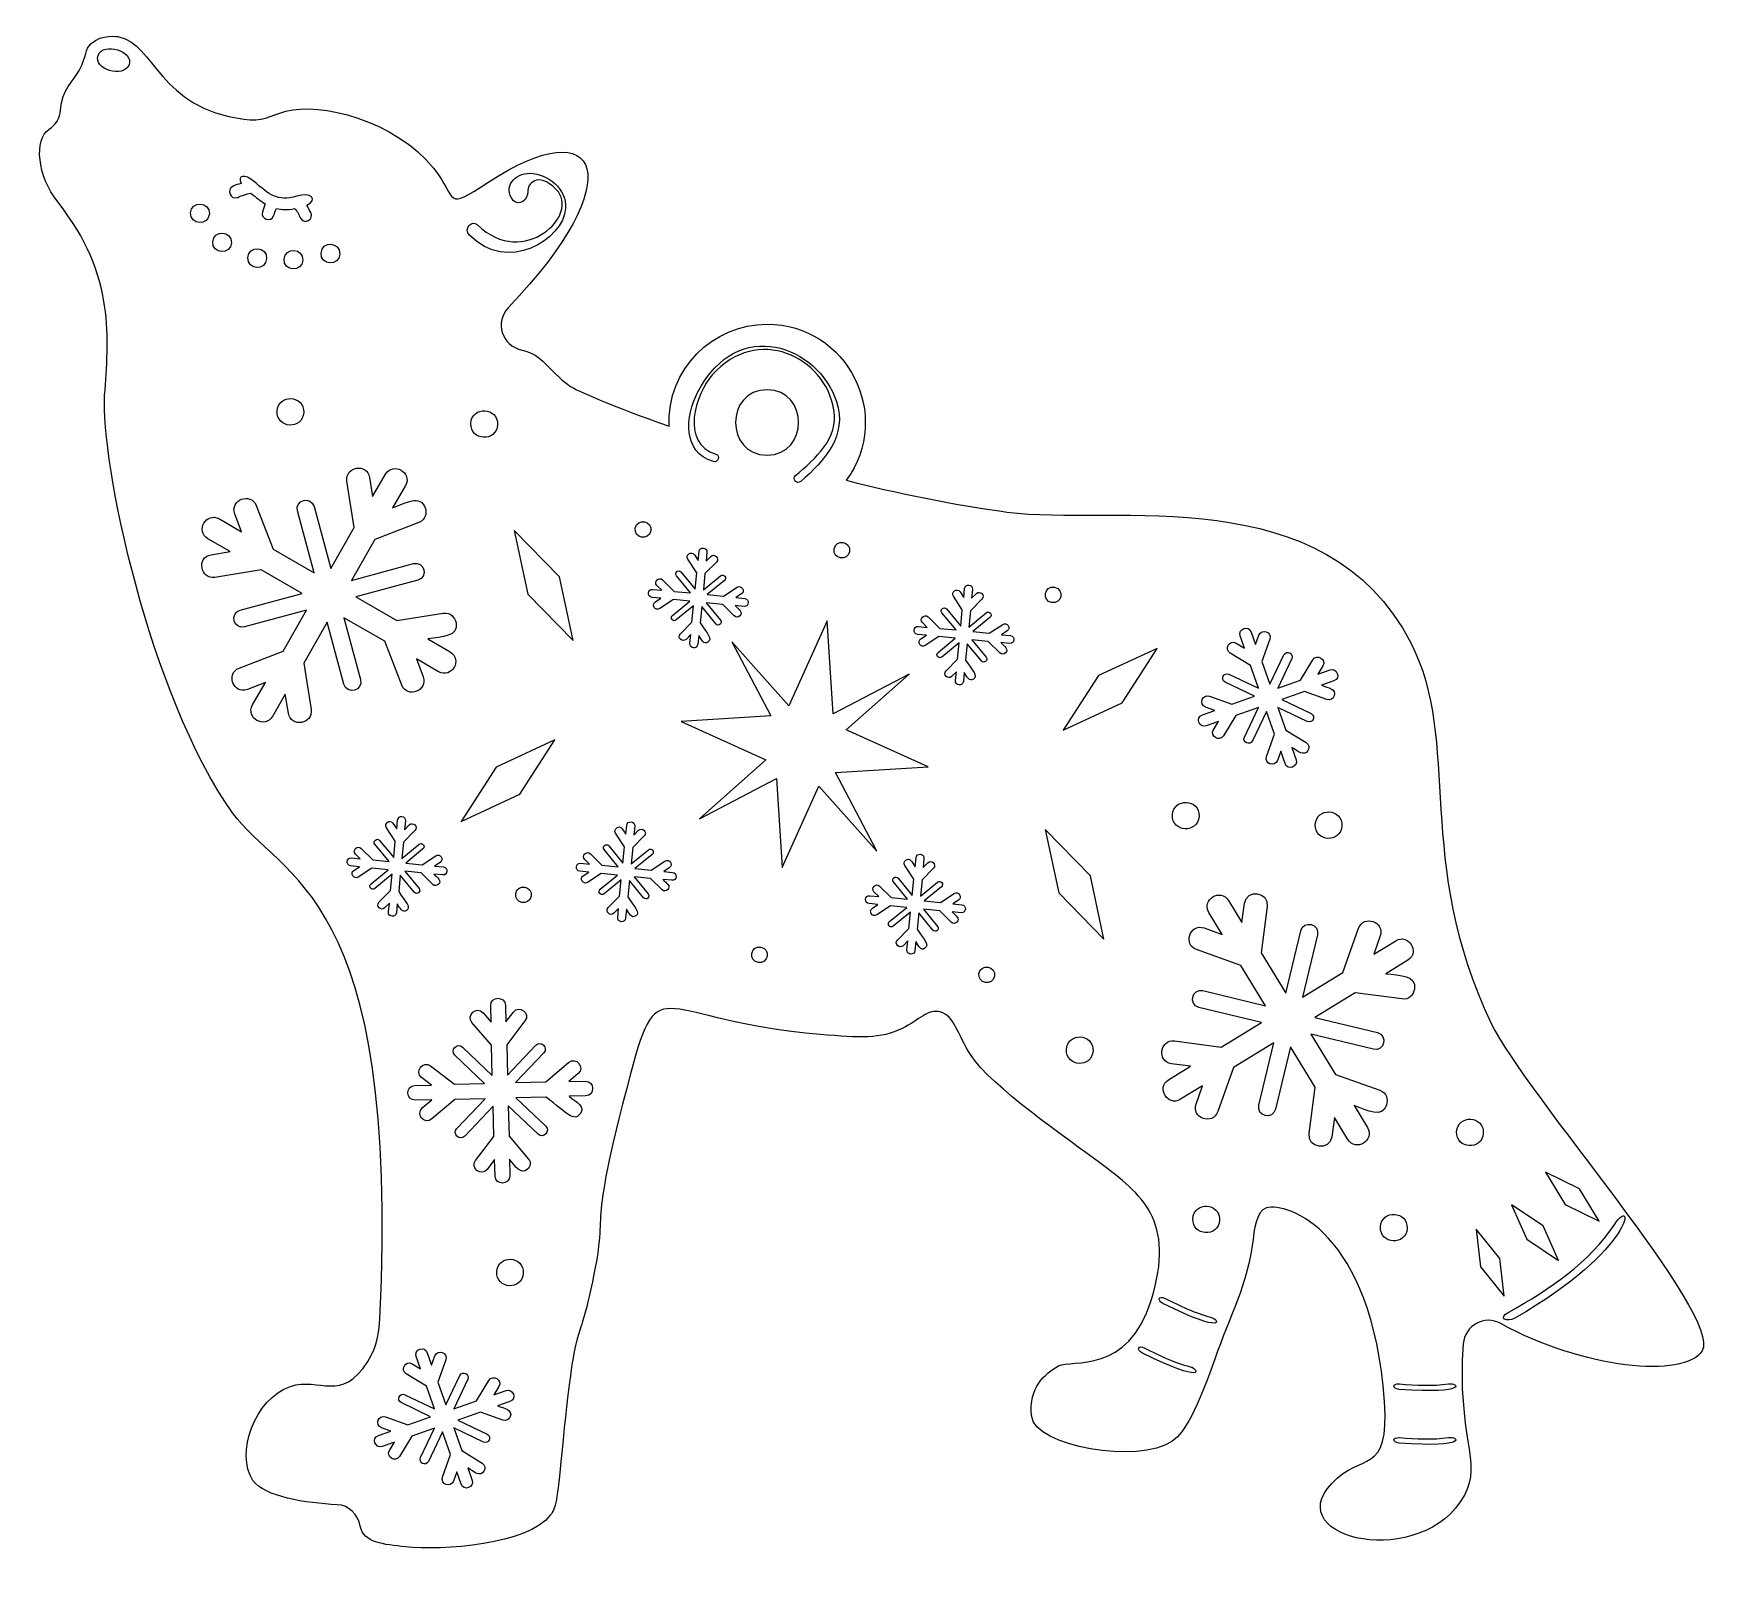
# Model space of a CAD drawing. Header units: inches. Extents: x 0.02 to 3.01, y 0.12 to 2.84.
import ezdxf

# ---------------------------------------------------------------- set-up
doc = ezdxf.new("R2010")
doc.units = ezdxf.units.IN
doc.header["$MEASUREMENT"] = 0
doc.layers.add('_U+0421_U+043B_U+043E_U+0439 1', color=7, linetype='Continuous')

msp = doc.modelspace()

# ---------------------------------------------------------------- linework, layer by layer
at = {"layer": '_U+0421_U+043B_U+043E_U+0439 1', "color": 7, "lineweight": 9, "true_color": 0xffffff}
for points in [[(0.8673, 1.9627), (0.8912, 1.8506), (0.9713, 1.7686), (0.9474, 1.8807), (0.8673, 1.9627)], [(1.4356, 1.5344), (1.5997, 1.5448), (1.455, 1.6103), (1.566, 1.7088), (1.4317, 1.6383), (1.4213, 1.8032), (1.3531, 1.6527), (1.2524, 1.7662), (1.3214, 1.6348), (1.1628, 1.6248), (1.3127, 1.5569), (1.195, 1.4526), (1.3314, 1.5241), (1.3413, 1.3663), (1.4065, 1.5104), (1.5087, 1.3952), (1.4356, 1.5344)], [(1.9011, 1.7061), (1.839, 1.6098), (1.943, 1.6581), (2.0051, 1.7544), (1.9011, 1.7061)], [(0.9392, 1.5927), (0.8352, 1.5444), (0.7731, 1.4481), (0.877, 1.4964), (0.9392, 1.5927)], [(1.8068, 1.4339), (1.8308, 1.3219), (1.9109, 1.2399), (1.8869, 1.352), (1.8068, 1.4339)], [(2.7873, 0.7405), (2.7524, 0.7977), (2.6923, 0.8275), (2.7272, 0.7703), (2.7873, 0.7405)], [(2.7153, 0.6712), (2.6881, 0.7325), (2.6324, 0.7698), (2.6596, 0.7085), (2.7153, 0.6712)], [(2.6116, 0.6743), (2.5695, 0.7265), (2.5772, 0.6599), (2.6194, 0.6077), (2.6116, 0.6743)]]:
    msp.add_lwpolyline(points, dxfattribs=at)
at = {"layer": '_U+0421_U+043B_U+043E_U+0439 1', "color": 12, "lineweight": 9, "true_color": 0xe30613}
for points, knots in [([(2.5964, 1.0907), (2.4581, 1.3784), (2.5445, 1.5885), (2.4539, 1.7642), (2.3028, 2.0575), (1.9281, 1.9705), (1.7399, 1.9957), (1.6433, 2.0086), (1.5463, 2.0288), (1.455, 2.0519), (1.5385, 2.1661), (1.4571, 2.3281), (1.3147, 2.3281), (1.2183, 2.3281), (1.1373, 2.2487), (1.1412, 2.1474), (1.0411, 2.183), (0.9751, 2.2119), (0.9668, 2.2179), (0.9235, 2.2492), (0.9189, 2.274), (0.8813, 2.2821), (0.8443, 2.29), (0.8328, 2.3325), (0.8566, 2.3573), (1.0747, 2.5849), (1.0219, 2.7109), (0.8207, 2.579), (0.7423, 2.5277), (0.768, 2.5494), (0.7245, 2.604), (0.6563, 2.6895), (0.5226, 2.7217), (0.4632, 2.7049), (0.433, 2.6964), (0.4223, 2.6865), (0.3885, 2.6908), (0.2397, 2.7097), (0.2294, 2.825), (0.1674, 2.8368), (0.1658, 2.8371), (0.1371, 2.8421), (0.1187, 2.8249), (0.1066, 2.8136), (0.1117, 2.8047), (0.0973, 2.7774), (0.0872, 2.7583), (0.0665, 2.744), (0.0645, 2.7068), (0.0638, 2.6928), (0.0557, 2.681), (0.044, 2.6732), (0.017, 2.6552), (0.0232, 2.5899), (0.0593, 2.5446), (0.1637, 2.4132), (0.1487, 2.3), (0.1424, 2.2025), (0.135, 2.0868), (0.221, 1.6707), (0.3686, 1.4636), (0.4526, 1.3458), (0.6673, 1.3268), (0.6294, 0.5669), (0.6286, 0.5512), (0.6268, 0.5214), (0.608, 0.492), (0.5608, 0.4181), (0.5236, 0.4657), (0.4714, 0.4481), (0.4076, 0.4266), (0.3731, 0.3285), (0.4049, 0.2818), (0.4247, 0.2528), (0.4991, 0.2414), (0.5539, 0.2388), (0.575, 0.2378), (0.5907, 0.2214), (0.5947, 0.2007), (0.6002, 0.1718), (0.6365, 0.1682), (0.6746, 0.1642), (0.7402, 0.1573), (0.8917, 0.1678), (0.9311, 0.22), (0.9418, 0.2341), (0.9425, 0.2437), (0.9513, 0.3305), (0.9776, 0.5878), (0.9756, 0.4973), (1.0024, 0.618), (1.0397, 0.7862), (0.99, 0.6893), (1.0731, 1.0016), (1.1237, 1.1922), (1.121, 1.0948), (1.4089, 1.0711), (1.4798, 1.0653), (1.5152, 1.0624), (1.5541, 1.0818), (1.5842, 1.0968), (1.5994, 1.1168), (1.6212, 1.1109), (1.6463, 1.1041), (1.6505, 1.0735), (1.6759, 1.0337), (1.7103, 0.9797), (1.849, 0.8849), (1.9039, 0.8436), (1.9781, 0.7879), (2.0382, 0.7429), (1.9946, 0.6005), (1.9541, 0.4682), (1.8536, 0.4968), (1.8304, 0.4843), (1.8067, 0.4714), (1.7776, 0.4457), (1.7825, 0.3965), (1.7881, 0.3404), (1.9728, 0.3109), (2.031, 0.3507), (2.0483, 0.3624), (2.0686, 0.3876), (2.1069, 0.4964), (2.1334, 0.5714), (2.1654, 0.6292), (2.1748, 0.7082), (2.1762, 0.7208), (2.1798, 0.7583), (2.1985, 0.764), (2.2351, 0.7752), (2.3856, 0.7233), (2.4074, 0.4216), (2.417, 0.289), (2.3652, 0.3317), (2.314, 0.2766), (2.2213, 0.1768), (2.4758, 0.1211), (2.5489, 0.2557), (2.5805, 0.3139), (2.5346, 0.3627), (2.5468, 0.5233), (2.5493, 0.5561), (2.5847, 0.5755), (2.6134, 0.5594), (2.7571, 0.4794), (2.9392, 0.4614), (2.9694, 0.511), (3.0069, 0.5727), (2.6573, 0.9641), (2.5964, 1.0907)], [0, 0, 0, 0, 1, 1, 1, 2, 2, 2, 3, 3, 3, 4, 4, 4, 5, 5, 5, 6, 6, 6, 7, 7, 7, 8, 8, 8, 9, 9, 9, 10, 10, 10, 11, 11, 11, 12, 12, 12, 13, 13, 13, 14, 14, 14, 15, 15, 15, 16, 16, 16, 17, 17, 17, 18, 18, 18, 19, 19, 19, 20, 20, 20, 21, 21, 21, 22, 22, 22, 23, 23, 23, 24, 24, 24, 25, 25, 25, 26, 26, 26, 27, 27, 27, 28, 28, 28, 29, 29, 29, 30, 30, 30, 31, 31, 31, 32, 32, 32, 33, 33, 33, 34, 34, 34, 35, 35, 35, 36, 36, 36, 37, 37, 37, 38, 38, 38, 39, 39, 39, 40, 40, 40, 41, 41, 41, 42, 42, 42, 43, 43, 43, 44, 44, 44, 45, 45, 45, 46, 46, 46, 47, 47, 47, 48, 48, 48, 49, 49, 49, 50, 50, 50, 50]), ([(1.3147, 2.0965), (1.2403, 2.0965), (1.2404, 2.212), (1.3147, 2.212), (1.3892, 2.212), (1.389, 2.0965), (1.3147, 2.0965)], [0, 0, 0, 0, 1, 1, 1, 2, 2, 2, 2])]:
    msp.add_open_spline(points, degree=3, knots=knots, dxfattribs=at)
at = {"layer": '_U+0421_U+043B_U+043E_U+0439 1', "color": 7, "lineweight": 9, "true_color": 0xffffff}
for points, knots in [([(0.1307, 2.8039), (0.1216, 2.7796), (0.1763, 2.7627), (0.1855, 2.7871), (0.1946, 2.8115), (0.1399, 2.8283), (0.1307, 2.8039)], [0, 0, 0, 0, 1, 1, 1, 2, 2, 2, 2]), ([(0.3697, 2.5723), (0.3758, 2.5749), (0.3779, 2.5754), (0.3842, 2.5774), (0.3768, 2.5916), (0.3897, 2.5952), (0.4073, 2.5802), (0.4316, 2.5594), (0.4477, 2.5438), (0.4825, 2.5548), (0.5072, 2.5626), (0.5204, 2.5482), (0.5001, 2.5389), (0.5029, 2.5347), (0.5044, 2.5302), (0.507, 2.5258), (0.5139, 2.5141), (0.4962, 2.5035), (0.4893, 2.5153), (0.4855, 2.5217), (0.4844, 2.5284), (0.4782, 2.5326), (0.4657, 2.5302), (0.4556, 2.5305), (0.4463, 2.5328), (0.4443, 2.5271), (0.4434, 2.5257), (0.4414, 2.52), (0.4369, 2.507), (0.4176, 2.5142), (0.422, 2.5271), (0.422, 2.5271), (0.4267, 2.5412), (0.4267, 2.5412), (0.4187, 2.546), (0.4106, 2.5524), (0.4013, 2.5602), (0.3918, 2.5579), (0.3869, 2.5565), (0.3779, 2.5526), (0.3653, 2.5472), (0.3571, 2.5669), (0.3697, 2.5723)], [0, 0, 0, 0, 1, 1, 1, 2, 2, 2, 3, 3, 3, 4, 4, 4, 5, 5, 5, 6, 6, 6, 7, 7, 7, 8, 8, 8, 9, 9, 9, 10, 10, 10, 11, 11, 11, 12, 12, 12, 13, 13, 13, 14, 14, 14, 14]), ([(0.9582, 2.5334), (0.9607, 2.5668), (0.9267, 2.5945), (0.8951, 2.5953), (0.8691, 2.5959), (0.8455, 2.5706), (0.8656, 2.5473), (0.8753, 2.5361), (0.8927, 2.5483), (0.8912, 2.5632), (0.8901, 2.5749), (0.9084, 2.6003), (0.9416, 2.5668), (0.9857, 2.5224), (0.8841, 2.4248), (0.8023, 2.5038), (0.7916, 2.5142), (0.7774, 2.4962), (0.7878, 2.4857), (0.8554, 2.4173), (0.954, 2.4769), (0.9582, 2.5334)], [0, 0, 0, 0, 1, 1, 1, 2, 2, 2, 3, 3, 3, 4, 4, 4, 5, 5, 5, 6, 6, 6, 7, 7, 7, 7]), ([(0.3277, 2.5235), (0.3288, 2.5454), (0.2956, 2.5471), (0.2945, 2.5252), (0.2933, 2.5032), (0.3265, 2.5015), (0.3277, 2.5235)], [0, 0, 0, 0, 1, 1, 1, 2, 2, 2, 2]), ([(0.3668, 2.4722), (0.3679, 2.4941), (0.3347, 2.4958), (0.3336, 2.4739), (0.3325, 2.4519), (0.3657, 2.4502), (0.3668, 2.4722)], [0, 0, 0, 0, 1, 1, 1, 2, 2, 2, 2]), ([(0.3959, 2.4459), (0.3948, 2.424), (0.4279, 2.4222), (0.4291, 2.4442), (0.4302, 2.4661), (0.397, 2.4678), (0.3959, 2.4459)], [0, 0, 0, 0, 1, 1, 1, 2, 2, 2, 2]), ([(0.4931, 2.4415), (0.4943, 2.4634), (0.4611, 2.4651), (0.4599, 2.4432), (0.4588, 2.4213), (0.492, 2.4195), (0.4931, 2.4415)], [0, 0, 0, 0, 1, 1, 1, 2, 2, 2, 2]), ([(0.5585, 2.4523), (0.5597, 2.4742), (0.5265, 2.476), (0.5253, 2.454), (0.5242, 2.4321), (0.5574, 2.4303), (0.5585, 2.4523)], [0, 0, 0, 0, 1, 1, 1, 2, 2, 2, 2]), ([(1.2198, 2.085), (1.2284, 2.0825), (1.2327, 2.0957), (1.2241, 2.0982), (1.1603, 2.1167), (1.1884, 2.2054), (1.2178, 2.2384), (1.2974, 2.3281), (1.4173, 2.2708), (1.4331, 2.1766), (1.4417, 2.1253), (1.3998, 2.0902), (1.365, 2.0601), (1.3583, 2.0542), (1.3677, 2.044), (1.3744, 2.0498), (1.4171, 2.0869), (1.4573, 2.131), (1.4375, 2.1913), (1.4057, 2.2882), (1.2633, 2.3457), (1.1918, 2.207), (1.1703, 2.1653), (1.1642, 2.1012), (1.2198, 2.085)], [0, 0, 0, 0, 1, 1, 1, 2, 2, 2, 3, 3, 3, 4, 4, 4, 5, 5, 5, 6, 6, 6, 7, 7, 7, 8, 8, 8, 8]), ([(0.4476, 2.1743), (0.446, 2.1431), (0.4931, 2.1407), (0.4947, 2.1718), (0.4963, 2.203), (0.4492, 2.2054), (0.4476, 2.1743)], [0, 0, 0, 0, 1, 1, 1, 2, 2, 2, 2]), ([(0.7905, 2.1526), (0.7889, 2.1215), (0.836, 2.119), (0.8376, 2.1502), (0.8392, 2.1813), (0.7921, 2.1838), (0.7905, 2.1526)], [0, 0, 0, 0, 1, 1, 1, 2, 2, 2, 2]), ([(0.5953, 1.699), (0.5953, 1.699), (0.5658, 1.8087), (0.5658, 1.8087), (0.5658, 1.8087), (0.6383, 1.767), (0.6383, 1.767), (0.6383, 1.767), (0.6682, 1.6895), (0.6682, 1.6895), (0.6779, 1.6648), (0.7152, 1.6797), (0.7062, 1.704), (0.7062, 1.704), (0.694, 1.7359), (0.694, 1.7359), (0.694, 1.7359), (0.7335, 1.7131), (0.7335, 1.7131), (0.7564, 1.6999), (0.7767, 1.7351), (0.7537, 1.7483), (0.7537, 1.7483), (0.7142, 1.771), (0.7142, 1.771), (0.7394, 1.7751), (0.7693, 1.7748), (0.7642, 1.7996), (0.7621, 1.8094), (0.7542, 1.8188), (0.7414, 1.8166), (0.7414, 1.8166), (0.6594, 1.8036), (0.6594, 1.8036), (0.6594, 1.8036), (0.5869, 1.8453), (0.5869, 1.8453), (0.5869, 1.8453), (0.6966, 1.8748), (0.6966, 1.8748), (0.716, 1.8801), (0.708, 1.9095), (0.6887, 1.9043), (0.6887, 1.9043), (0.579, 1.8747), (0.579, 1.8747), (0.579, 1.8747), (0.6208, 1.9472), (0.6208, 1.9472), (0.6208, 1.9472), (0.6982, 1.9772), (0.6982, 1.9772), (0.7103, 1.9816), (0.7133, 1.9933), (0.7094, 2.0032), (0.7014, 2.0272), (0.6757, 2.012), (0.6518, 2.0029), (0.6518, 2.0029), (0.6746, 2.0424), (0.6746, 2.0424), (0.6881, 2.0659), (0.6523, 2.085), (0.6394, 2.0626), (0.6394, 2.0626), (0.6167, 2.0231), (0.6167, 2.0231), (0.6167, 2.0231), (0.6113, 2.0568), (0.6113, 2.0568), (0.6072, 2.0831), (0.5672, 2.0765), (0.5712, 2.0503), (0.5712, 2.0503), (0.5841, 1.9683), (0.5841, 1.9683), (0.5841, 1.9683), (0.5424, 1.8958), (0.5424, 1.8958), (0.5424, 1.8958), (0.5129, 2.0055), (0.5129, 2.0055), (0.5077, 2.0249), (0.4783, 2.017), (0.4835, 1.9976), (0.4835, 1.9976), (0.513, 1.8879), (0.513, 1.8879), (0.513, 1.8879), (0.4405, 1.9297), (0.4405, 1.9297), (0.4405, 1.9297), (0.4106, 2.0071), (0.4106, 2.0071), (0.4009, 2.0318), (0.3637, 2.0169), (0.3726, 1.9927), (0.3726, 1.9927), (0.3848, 1.9608), (0.3848, 1.9608), (0.3848, 1.9608), (0.3454, 1.9835), (0.3454, 1.9835), (0.3224, 1.9967), (0.3021, 1.9616), (0.3251, 1.9483), (0.3251, 1.9483), (0.3646, 1.9256), (0.3646, 1.9256), (0.3646, 1.9256), (0.3309, 1.9202), (0.3309, 1.9202), (0.3038, 1.9155), (0.3127, 1.8758), (0.3374, 1.8801), (0.3374, 1.8801), (0.4194, 1.8931), (0.4194, 1.8931), (0.4194, 1.8931), (0.4919, 1.8513), (0.4919, 1.8513), (0.4919, 1.8513), (0.3822, 1.8218), (0.3822, 1.8218), (0.3629, 1.8166), (0.3708, 1.7872), (0.3901, 1.7924), (0.3901, 1.7924), (0.4998, 1.8219), (0.4998, 1.8219), (0.4998, 1.8219), (0.4581, 1.7494), (0.4581, 1.7494), (0.4581, 1.7494), (0.3806, 1.7195), (0.3806, 1.7195), (0.356, 1.7104), (0.3703, 1.6724), (0.3951, 1.6815), (0.3951, 1.6815), (0.427, 1.6938), (0.427, 1.6938), (0.427, 1.6938), (0.4042, 1.6543), (0.4042, 1.6543), (0.391, 1.6313), (0.4262, 1.6111), (0.4394, 1.634), (0.4394, 1.634), (0.4621, 1.6735), (0.4621, 1.6735), (0.4621, 1.6735), (0.4676, 1.6398), (0.4676, 1.6398), (0.4716, 1.6136), (0.5117, 1.6201), (0.5077, 1.6463), (0.5077, 1.6463), (0.4947, 1.7284), (0.4947, 1.7284), (0.4947, 1.7284), (0.5364, 1.8008), (0.5364, 1.8008), (0.5364, 1.8008), (0.5659, 1.6911), (0.5659, 1.6911), (0.5711, 1.6718), (0.6006, 1.6797), (0.5953, 1.699)], [0, 0, 0, 0, 1, 1, 1, 2, 2, 2, 3, 3, 3, 4, 4, 4, 5, 5, 5, 6, 6, 6, 7, 7, 7, 8, 8, 8, 9, 9, 9, 10, 10, 10, 11, 11, 11, 12, 12, 12, 13, 13, 13, 14, 14, 14, 15, 15, 15, 16, 16, 16, 17, 17, 17, 18, 18, 18, 19, 19, 19, 20, 20, 20, 21, 21, 21, 22, 22, 22, 23, 23, 23, 24, 24, 24, 25, 25, 25, 26, 26, 26, 27, 27, 27, 28, 28, 28, 29, 29, 29, 30, 30, 30, 31, 31, 31, 32, 32, 32, 33, 33, 33, 34, 34, 34, 35, 35, 35, 36, 36, 36, 37, 37, 37, 38, 38, 38, 39, 39, 39, 40, 40, 40, 41, 41, 41, 42, 42, 42, 43, 43, 43, 44, 44, 44, 45, 45, 45, 46, 46, 46, 47, 47, 47, 48, 48, 48, 49, 49, 49, 50, 50, 50, 51, 51, 51, 52, 52, 52, 53, 53, 53, 54, 54, 54, 55, 55, 55, 56, 56, 56, 56]), ([(1.1088, 1.9623), (1.1122, 1.9803), (1.0848, 1.9854), (1.0815, 1.9673), (1.0782, 1.9492), (1.1055, 1.9442), (1.1088, 1.9623)], [0, 0, 0, 0, 1, 1, 1, 2, 2, 2, 2]), ([(1.4334, 1.9305), (1.4301, 1.9124), (1.4574, 1.9074), (1.4607, 1.9255), (1.464, 1.9435), (1.4367, 1.9486), (1.4334, 1.9305)], [0, 0, 0, 0, 1, 1, 1, 2, 2, 2, 2]), ([(1.1714, 1.7703), (1.1714, 1.7703), (1.1797, 1.7787), (1.1797, 1.7787), (1.1797, 1.7787), (1.1782, 1.763), (1.1782, 1.763), (1.1773, 1.7538), (1.1913, 1.7524), (1.1922, 1.7616), (1.1922, 1.7616), (1.1937, 1.7773), (1.1937, 1.7773), (1.1986, 1.7699), (1.2028, 1.7604), (1.2099, 1.7656), (1.2184, 1.7717), (1.2091, 1.7797), (1.1962, 1.7993), (1.1962, 1.7993), (1.1991, 1.8282), (1.1991, 1.8282), (1.1991, 1.8282), (1.2241, 1.7977), (1.2241, 1.7977), (1.2285, 1.7923), (1.2367, 1.799), (1.2323, 1.8044), (1.2323, 1.8044), (1.2072, 1.8349), (1.2072, 1.8349), (1.2072, 1.8349), (1.2362, 1.8321), (1.2362, 1.8321), (1.2362, 1.8321), (1.2567, 1.8118), (1.2567, 1.8118), (1.2598, 1.8086), (1.264, 1.8094), (1.2665, 1.812), (1.273, 1.818), (1.2645, 1.8239), (1.2582, 1.8302), (1.2582, 1.8302), (1.274, 1.8286), (1.274, 1.8286), (1.2833, 1.8277), (1.2843, 1.8418), (1.2753, 1.8426), (1.2753, 1.8426), (1.2596, 1.8442), (1.2596, 1.8442), (1.2596, 1.8442), (1.2695, 1.8507), (1.2695, 1.8507), (1.2772, 1.8558), (1.2694, 1.8675), (1.2617, 1.8625), (1.2617, 1.8625), (1.2376, 1.8467), (1.2376, 1.8467), (1.2376, 1.8467), (1.2087, 1.8495), (1.2087, 1.8495), (1.2087, 1.8495), (1.2392, 1.8745), (1.2392, 1.8745), (1.2446, 1.879), (1.2379, 1.8871), (1.2325, 1.8827), (1.2325, 1.8827), (1.202, 1.8577), (1.202, 1.8577), (1.202, 1.8577), (1.2048, 1.8866), (1.2048, 1.8866), (1.2048, 1.8866), (1.2251, 1.9072), (1.2251, 1.9072), (1.2315, 1.9137), (1.2215, 1.9234), (1.2151, 1.9171), (1.2151, 1.9171), (1.2067, 1.9087), (1.2067, 1.9087), (1.2067, 1.9087), (1.2083, 1.9244), (1.2083, 1.9244), (1.2092, 1.9336), (1.1952, 1.935), (1.1943, 1.9258), (1.1943, 1.9258), (1.1927, 1.9101), (1.1927, 1.9101), (1.1927, 1.9101), (1.1862, 1.92), (1.1862, 1.92), (1.1808, 1.9278), (1.1695, 1.9194), (1.1744, 1.9122), (1.1744, 1.9122), (1.1902, 1.888), (1.1902, 1.888), (1.1902, 1.888), (1.1874, 1.8591), (1.1874, 1.8591), (1.1874, 1.8591), (1.1624, 1.8896), (1.1624, 1.8896), (1.1579, 1.895), (1.1498, 1.8883), (1.1542, 1.8829), (1.1542, 1.8829), (1.1792, 1.8524), (1.1792, 1.8524), (1.1792, 1.8524), (1.1503, 1.8553), (1.1503, 1.8553), (1.1503, 1.8553), (1.1297, 1.8755), (1.1297, 1.8755), (1.1234, 1.882), (1.1134, 1.8721), (1.1198, 1.8655), (1.1198, 1.8655), (1.1282, 1.8572), (1.1282, 1.8572), (1.1282, 1.8572), (1.1125, 1.8588), (1.1125, 1.8588), (1.1033, 1.8597), (1.102, 1.8456), (1.1111, 1.8447), (1.1111, 1.8447), (1.1268, 1.8432), (1.1268, 1.8432), (1.1268, 1.8432), (1.117, 1.8366), (1.117, 1.8366), (1.1092, 1.8316), (1.117, 1.8199), (1.1248, 1.8249), (1.1248, 1.8249), (1.1489, 1.8407), (1.1489, 1.8407), (1.1489, 1.8407), (1.1778, 1.8378), (1.1778, 1.8378), (1.1778, 1.8378), (1.1473, 1.8128), (1.1473, 1.8128), (1.1419, 1.8084), (1.1486, 1.8002), (1.154, 1.8046), (1.154, 1.8046), (1.1845, 1.8297), (1.1845, 1.8297), (1.1845, 1.8297), (1.1816, 1.8007), (1.1816, 1.8007), (1.1816, 1.8007), (1.1614, 1.7802), (1.1614, 1.7802), (1.1549, 1.7736), (1.165, 1.764), (1.1714, 1.7703)], [0, 0, 0, 0, 1, 1, 1, 2, 2, 2, 3, 3, 3, 4, 4, 4, 5, 5, 5, 6, 6, 6, 7, 7, 7, 8, 8, 8, 9, 9, 9, 10, 10, 10, 11, 11, 11, 12, 12, 12, 13, 13, 13, 14, 14, 14, 15, 15, 15, 16, 16, 16, 17, 17, 17, 18, 18, 18, 19, 19, 19, 20, 20, 20, 21, 21, 21, 22, 22, 22, 23, 23, 23, 24, 24, 24, 25, 25, 25, 26, 26, 26, 27, 27, 27, 28, 28, 28, 29, 29, 29, 30, 30, 30, 31, 31, 31, 32, 32, 32, 33, 33, 33, 34, 34, 34, 35, 35, 35, 36, 36, 36, 37, 37, 37, 38, 38, 38, 39, 39, 39, 40, 40, 40, 41, 41, 41, 42, 42, 42, 43, 43, 43, 44, 44, 44, 45, 45, 45, 46, 46, 46, 47, 47, 47, 48, 48, 48, 49, 49, 49, 50, 50, 50, 51, 51, 51, 52, 52, 52, 53, 53, 53, 54, 54, 54, 55, 55, 55, 55]), ([(1.7453, 1.7771), (1.7453, 1.7771), (1.7296, 1.7786), (1.7296, 1.7786), (1.7296, 1.7786), (1.7395, 1.7852), (1.7395, 1.7852), (1.7472, 1.7902), (1.7394, 1.8019), (1.7317, 1.7969), (1.7317, 1.7969), (1.7076, 1.7811), (1.7076, 1.7811), (1.7076, 1.7811), (1.6787, 1.784), (1.6787, 1.784), (1.6787, 1.784), (1.7092, 1.809), (1.7092, 1.809), (1.7146, 1.8134), (1.7078, 1.8216), (1.7025, 1.8172), (1.7025, 1.8172), (1.672, 1.7921), (1.672, 1.7921), (1.672, 1.7921), (1.6748, 1.821), (1.6748, 1.821), (1.6748, 1.821), (1.6951, 1.8416), (1.6951, 1.8416), (1.7015, 1.8482), (1.6915, 1.8578), (1.6851, 1.8515), (1.6851, 1.8515), (1.6767, 1.8431), (1.6767, 1.8431), (1.6767, 1.8431), (1.6783, 1.8588), (1.6783, 1.8588), (1.6792, 1.868), (1.6652, 1.8694), (1.6642, 1.8602), (1.6642, 1.8602), (1.6627, 1.8445), (1.6627, 1.8445), (1.6627, 1.8445), (1.6562, 1.8544), (1.6562, 1.8544), (1.6508, 1.8623), (1.6395, 1.8538), (1.6444, 1.8466), (1.6444, 1.8466), (1.6602, 1.8225), (1.6602, 1.8225), (1.6602, 1.8225), (1.6574, 1.7936), (1.6574, 1.7936), (1.6574, 1.7936), (1.6323, 1.8241), (1.6323, 1.8241), (1.6279, 1.8295), (1.6198, 1.8227), (1.6242, 1.8174), (1.6242, 1.8174), (1.6492, 1.7869), (1.6492, 1.7869), (1.6492, 1.7869), (1.6203, 1.7897), (1.6203, 1.7897), (1.6203, 1.7897), (1.5997, 1.81), (1.5997, 1.81), (1.5933, 1.8164), (1.5833, 1.8065), (1.5898, 1.8), (1.5898, 1.8), (1.5982, 1.7916), (1.5982, 1.7916), (1.5982, 1.7916), (1.5825, 1.7932), (1.5825, 1.7932), (1.5733, 1.7941), (1.5719, 1.7801), (1.5811, 1.7791), (1.5811, 1.7791), (1.5968, 1.7776), (1.5968, 1.7776), (1.5968, 1.7776), (1.5869, 1.771), (1.5869, 1.771), (1.5792, 1.766), (1.587, 1.7543), (1.5947, 1.7593), (1.5947, 1.7593), (1.6188, 1.7751), (1.6188, 1.7751), (1.6188, 1.7751), (1.6478, 1.7722), (1.6478, 1.7722), (1.6478, 1.7722), (1.6173, 1.7472), (1.6173, 1.7472), (1.6119, 1.7428), (1.6186, 1.7347), (1.624, 1.7391), (1.624, 1.7391), (1.6545, 1.7641), (1.6545, 1.7641), (1.6545, 1.7641), (1.6516, 1.7352), (1.6516, 1.7352), (1.6516, 1.7352), (1.6314, 1.7146), (1.6314, 1.7146), (1.6249, 1.708), (1.635, 1.6984), (1.6414, 1.7047), (1.6414, 1.7047), (1.6497, 1.7131), (1.6497, 1.7131), (1.6497, 1.7131), (1.6482, 1.6974), (1.6482, 1.6974), (1.6472, 1.6882), (1.6613, 1.6868), (1.6622, 1.696), (1.6622, 1.696), (1.6637, 1.7117), (1.6637, 1.7117), (1.6686, 1.7043), (1.6728, 1.6948), (1.6799, 1.7), (1.6884, 1.7062), (1.6791, 1.7141), (1.6662, 1.7337), (1.6662, 1.7337), (1.6691, 1.7626), (1.6691, 1.7626), (1.6691, 1.7626), (1.6941, 1.7321), (1.6941, 1.7321), (1.6985, 1.7267), (1.7067, 1.7334), (1.7023, 1.7388), (1.7023, 1.7388), (1.6772, 1.7693), (1.6772, 1.7693), (1.6772, 1.7693), (1.7061, 1.7665), (1.7061, 1.7665), (1.7061, 1.7665), (1.7267, 1.7462), (1.7267, 1.7462), (1.7298, 1.743), (1.734, 1.7438), (1.7365, 1.7464), (1.743, 1.7524), (1.7345, 1.7583), (1.7282, 1.7646), (1.7282, 1.7646), (1.7439, 1.763), (1.7439, 1.763), (1.7533, 1.7621), (1.7543, 1.7762), (1.7453, 1.7771)], [0, 0, 0, 0, 1, 1, 1, 2, 2, 2, 3, 3, 3, 4, 4, 4, 5, 5, 5, 6, 6, 6, 7, 7, 7, 8, 8, 8, 9, 9, 9, 10, 10, 10, 11, 11, 11, 12, 12, 12, 13, 13, 13, 14, 14, 14, 15, 15, 15, 16, 16, 16, 17, 17, 17, 18, 18, 18, 19, 19, 19, 20, 20, 20, 21, 21, 21, 22, 22, 22, 23, 23, 23, 24, 24, 24, 25, 25, 25, 26, 26, 26, 27, 27, 27, 28, 28, 28, 29, 29, 29, 30, 30, 30, 31, 31, 31, 32, 32, 32, 33, 33, 33, 34, 34, 34, 35, 35, 35, 36, 36, 36, 37, 37, 37, 38, 38, 38, 39, 39, 39, 40, 40, 40, 41, 41, 41, 42, 42, 42, 43, 43, 43, 44, 44, 44, 45, 45, 45, 46, 46, 46, 47, 47, 47, 48, 48, 48, 49, 49, 49, 50, 50, 50, 51, 51, 51, 52, 52, 52, 53, 53, 53, 54, 54, 54, 55, 55, 55, 55]), ([(1.8184, 1.8353), (1.8365, 1.832), (1.8415, 1.8593), (1.8234, 1.8626), (1.8053, 1.8659), (1.8003, 1.8386), (1.8184, 1.8353)], [0, 0, 0, 0, 1, 1, 1, 2, 2, 2, 2]), ([(2.092, 1.6174), (2.092, 1.6174), (2.1138, 1.6251), (2.1138, 1.6251), (2.1138, 1.6251), (2.1047, 1.6103), (2.1047, 1.6103), (2.0976, 1.5989), (2.1152, 1.5881), (2.1223, 1.5996), (2.1223, 1.5996), (2.1445, 1.6354), (2.1445, 1.6354), (2.1445, 1.6354), (2.1846, 1.6495), (2.1846, 1.6495), (2.1846, 1.6495), (2.1596, 1.5975), (2.1596, 1.5975), (2.1552, 1.5883), (2.1692, 1.5816), (2.1736, 1.5908), (2.1736, 1.5908), (2.1986, 1.6428), (2.1986, 1.6428), (2.1986, 1.6428), (2.2126, 1.6027), (2.2126, 1.6027), (2.2126, 1.6027), (2.1985, 1.563), (2.1985, 1.563), (2.194, 1.5503), (2.2133, 1.5437), (2.2179, 1.556), (2.2179, 1.556), (2.2238, 1.5723), (2.2238, 1.5723), (2.2238, 1.5723), (2.2314, 1.5505), (2.2314, 1.5505), (2.2359, 1.5378), (2.2553, 1.5446), (2.2509, 1.5573), (2.2509, 1.5573), (2.2432, 1.5791), (2.2432, 1.5791), (2.2543, 1.5724), (2.2657, 1.5624), (2.2719, 1.5736), (2.2744, 1.578), (2.2744, 1.5843), (2.2688, 1.5877), (2.2688, 1.5877), (2.2329, 1.6098), (2.2329, 1.6098), (2.2329, 1.6098), (2.2188, 1.6499), (2.2188, 1.6499), (2.2188, 1.6499), (2.2708, 1.625), (2.2708, 1.625), (2.28, 1.6206), (2.2867, 1.6345), (2.2775, 1.6389), (2.2775, 1.6389), (2.2255, 1.6639), (2.2255, 1.6639), (2.2255, 1.6639), (2.2656, 1.678), (2.2656, 1.678), (2.2656, 1.678), (2.3053, 1.6638), (2.3053, 1.6638), (2.3115, 1.6615), (2.3165, 1.6651), (2.3183, 1.6702), (2.3232, 1.6821), (2.3082, 1.6847), (2.296, 1.6891), (2.296, 1.6891), (2.3179, 1.6968), (2.3179, 1.6968), (2.3309, 1.7013), (2.3234, 1.7206), (2.311, 1.7162), (2.311, 1.7162), (2.2892, 1.7086), (2.2892, 1.7086), (2.2892, 1.7086), (2.2983, 1.7233), (2.2983, 1.7233), (2.3054, 1.7348), (2.2878, 1.7455), (2.2807, 1.7341), (2.2807, 1.7341), (2.2585, 1.6982), (2.2585, 1.6982), (2.2585, 1.6982), (2.2184, 1.6841), (2.2184, 1.6841), (2.2184, 1.6841), (2.2434, 1.7362), (2.2434, 1.7362), (2.2478, 1.7453), (2.2338, 1.752), (2.2294, 1.7429), (2.2294, 1.7429), (2.2045, 1.6908), (2.2045, 1.6908), (2.2045, 1.6908), (2.1904, 1.7309), (2.1904, 1.7309), (2.1904, 1.7309), (2.2045, 1.7707), (2.2045, 1.7707), (2.209, 1.7834), (2.1897, 1.79), (2.1851, 1.7777), (2.1851, 1.7777), (2.1792, 1.7614), (2.1792, 1.7614), (2.1792, 1.7614), (2.1716, 1.7832), (2.1716, 1.7832), (2.1671, 1.7959), (2.1477, 1.7891), (2.1521, 1.7764), (2.1521, 1.7764), (2.1598, 1.7545), (2.1598, 1.7545), (2.1598, 1.7545), (2.145, 1.7636), (2.145, 1.7636), (2.133, 1.7708), (2.1233, 1.7525), (2.1343, 1.746), (2.1343, 1.746), (2.1701, 1.7238), (2.1701, 1.7238), (2.1701, 1.7238), (2.1842, 1.6837), (2.1842, 1.6837), (2.1842, 1.6837), (2.1322, 1.7087), (2.1322, 1.7087), (2.123, 1.7131), (2.1163, 1.6992), (2.1255, 1.6948), (2.1255, 1.6948), (2.1775, 1.6698), (2.1775, 1.6698), (2.1775, 1.6698), (2.1374, 1.6557), (2.1374, 1.6557), (2.1374, 1.6557), (2.0977, 1.6698), (2.0977, 1.6698), (2.0852, 1.6745), (2.0781, 1.6551), (2.0907, 1.6504), (2.0907, 1.6504), (2.107, 1.6446), (2.107, 1.6446), (2.107, 1.6446), (2.0852, 1.6369), (2.0852, 1.6369), (2.0725, 1.6324), (2.0793, 1.613), (2.092, 1.6174)], [0, 0, 0, 0, 1, 1, 1, 2, 2, 2, 3, 3, 3, 4, 4, 4, 5, 5, 5, 6, 6, 6, 7, 7, 7, 8, 8, 8, 9, 9, 9, 10, 10, 10, 11, 11, 11, 12, 12, 12, 13, 13, 13, 14, 14, 14, 15, 15, 15, 16, 16, 16, 17, 17, 17, 18, 18, 18, 19, 19, 19, 20, 20, 20, 21, 21, 21, 22, 22, 22, 23, 23, 23, 24, 24, 24, 25, 25, 25, 26, 26, 26, 27, 27, 27, 28, 28, 28, 29, 29, 29, 30, 30, 30, 31, 31, 31, 32, 32, 32, 33, 33, 33, 34, 34, 34, 35, 35, 35, 36, 36, 36, 37, 37, 37, 38, 38, 38, 39, 39, 39, 40, 40, 40, 41, 41, 41, 42, 42, 42, 43, 43, 43, 44, 44, 44, 45, 45, 45, 46, 46, 46, 47, 47, 47, 48, 48, 48, 49, 49, 49, 50, 50, 50, 51, 51, 51, 52, 52, 52, 53, 53, 53, 54, 54, 54, 55, 55, 55, 56, 56, 56, 56]), ([(2.0793, 1.4572), (2.0809, 1.4883), (2.0338, 1.4907), (2.0322, 1.4596), (2.0306, 1.4284), (2.0777, 1.426), (2.0793, 1.4572)], [0, 0, 0, 0, 1, 1, 1, 2, 2, 2, 2]), ([(2.2849, 1.4427), (2.2833, 1.4116), (2.3304, 1.4091), (2.332, 1.4403), (2.3336, 1.4714), (2.2865, 1.4739), (2.2849, 1.4427)], [0, 0, 0, 0, 1, 1, 1, 2, 2, 2, 2]), ([(0.651, 1.3545), (0.651, 1.3545), (0.6482, 1.3256), (0.6482, 1.3256), (0.6482, 1.3256), (0.6279, 1.3051), (0.6279, 1.3051), (0.6215, 1.2985), (0.6315, 1.2888), (0.6379, 1.2951), (0.6379, 1.2951), (0.6463, 1.3035), (0.6463, 1.3035), (0.6463, 1.3035), (0.6447, 1.2878), (0.6447, 1.2878), (0.6438, 1.2786), (0.6578, 1.2772), (0.6587, 1.2864), (0.6587, 1.2864), (0.6603, 1.3021), (0.6603, 1.3021), (0.6652, 1.2948), (0.6694, 1.2853), (0.6765, 1.2904), (0.685, 1.2966), (0.6757, 1.3045), (0.6628, 1.3241), (0.6628, 1.3241), (0.6656, 1.353), (0.6656, 1.353), (0.6656, 1.353), (0.6906, 1.3225), (0.6906, 1.3225), (0.695, 1.3172), (0.7032, 1.3239), (0.6988, 1.3293), (0.6988, 1.3293), (0.6738, 1.3598), (0.6738, 1.3598), (0.6738, 1.3598), (0.7027, 1.3569), (0.7027, 1.3569), (0.7027, 1.3569), (0.7232, 1.3367), (0.7232, 1.3367), (0.7264, 1.3334), (0.7305, 1.3342), (0.7331, 1.3368), (0.7395, 1.3428), (0.7311, 1.3488), (0.7248, 1.355), (0.7248, 1.355), (0.7405, 1.3534), (0.7405, 1.3534), (0.7499, 1.3525), (0.7508, 1.3666), (0.7419, 1.3675), (0.7419, 1.3675), (0.7262, 1.369), (0.7262, 1.369), (0.7262, 1.369), (0.736, 1.3756), (0.736, 1.3756), (0.7438, 1.3806), (0.736, 1.3923), (0.7283, 1.3873), (0.7283, 1.3873), (0.7041, 1.3715), (0.7041, 1.3715), (0.7041, 1.3715), (0.6752, 1.3744), (0.6752, 1.3744), (0.6752, 1.3744), (0.7057, 1.3994), (0.7057, 1.3994), (0.7111, 1.4038), (0.7044, 1.412), (0.699, 1.4076), (0.699, 1.4076), (0.6685, 1.3825), (0.6685, 1.3825), (0.6685, 1.3825), (0.6714, 1.4114), (0.6714, 1.4114), (0.6714, 1.4114), (0.6916, 1.432), (0.6916, 1.432), (0.6981, 1.4386), (0.688, 1.4482), (0.6816, 1.4419), (0.6816, 1.4419), (0.6733, 1.4335), (0.6733, 1.4335), (0.6733, 1.4335), (0.6748, 1.4493), (0.6748, 1.4493), (0.6757, 1.4584), (0.6617, 1.4598), (0.6608, 1.4506), (0.6608, 1.4506), (0.6593, 1.4349), (0.6593, 1.4349), (0.6593, 1.4349), (0.6527, 1.4448), (0.6527, 1.4448), (0.6473, 1.4527), (0.6361, 1.4442), (0.641, 1.437), (0.641, 1.437), (0.6568, 1.4129), (0.6568, 1.4129), (0.6568, 1.4129), (0.6539, 1.384), (0.6539, 1.384), (0.6539, 1.384), (0.6289, 1.4145), (0.6289, 1.4145), (0.6245, 1.4199), (0.6163, 1.4132), (0.6207, 1.4078), (0.6207, 1.4078), (0.6457, 1.3773), (0.6457, 1.3773), (0.6457, 1.3773), (0.6168, 1.3801), (0.6168, 1.3801), (0.6168, 1.3801), (0.5963, 1.4004), (0.5963, 1.4004), (0.5899, 1.4068), (0.5799, 1.3969), (0.5863, 1.3904), (0.5863, 1.3904), (0.5948, 1.382), (0.5948, 1.382), (0.5948, 1.382), (0.579, 1.3836), (0.579, 1.3836), (0.5699, 1.3845), (0.5685, 1.3705), (0.5777, 1.3695), (0.5777, 1.3695), (0.5934, 1.368), (0.5934, 1.368), (0.5934, 1.368), (0.5835, 1.3614), (0.5835, 1.3614), (0.5758, 1.3564), (0.5836, 1.3447), (0.5913, 1.3497), (0.5913, 1.3497), (0.6154, 1.3655), (0.6154, 1.3655), (0.6154, 1.3655), (0.6443, 1.3627), (0.6443, 1.3627), (0.6443, 1.3627), (0.6138, 1.3376), (0.6138, 1.3376), (0.6084, 1.3332), (0.6151, 1.3251), (0.6205, 1.3295), (0.6205, 1.3295), (0.651, 1.3545), (0.651, 1.3545)], [0, 0, 0, 0, 1, 1, 1, 2, 2, 2, 3, 3, 3, 4, 4, 4, 5, 5, 5, 6, 6, 6, 7, 7, 7, 8, 8, 8, 9, 9, 9, 10, 10, 10, 11, 11, 11, 12, 12, 12, 13, 13, 13, 14, 14, 14, 15, 15, 15, 16, 16, 16, 17, 17, 17, 18, 18, 18, 19, 19, 19, 20, 20, 20, 21, 21, 21, 22, 22, 22, 23, 23, 23, 24, 24, 24, 25, 25, 25, 26, 26, 26, 27, 27, 27, 28, 28, 28, 29, 29, 29, 30, 30, 30, 31, 31, 31, 32, 32, 32, 33, 33, 33, 34, 34, 34, 35, 35, 35, 36, 36, 36, 37, 37, 37, 38, 38, 38, 39, 39, 39, 40, 40, 40, 41, 41, 41, 42, 42, 42, 43, 43, 43, 44, 44, 44, 45, 45, 45, 46, 46, 46, 47, 47, 47, 48, 48, 48, 49, 49, 49, 50, 50, 50, 51, 51, 51, 52, 52, 52, 53, 53, 53, 54, 54, 54, 55, 55, 55, 55]), ([(1.1476, 1.3579), (1.1476, 1.3579), (1.1319, 1.3595), (1.1319, 1.3595), (1.1319, 1.3595), (1.1417, 1.366), (1.1417, 1.366), (1.1495, 1.371), (1.1417, 1.3828), (1.134, 1.3778), (1.134, 1.3778), (1.1098, 1.3619), (1.1098, 1.3619), (1.1098, 1.3619), (1.0809, 1.3648), (1.0809, 1.3648), (1.0809, 1.3648), (1.1114, 1.3898), (1.1114, 1.3898), (1.1168, 1.3942), (1.1101, 1.4024), (1.1047, 1.398), (1.1047, 1.398), (1.0742, 1.373), (1.0742, 1.373), (1.0742, 1.373), (1.0771, 1.4019), (1.0771, 1.4019), (1.0771, 1.4019), (1.0973, 1.4224), (1.0973, 1.4224), (1.1038, 1.429), (1.0937, 1.4387), (1.0873, 1.4324), (1.0873, 1.4324), (1.079, 1.4239), (1.079, 1.4239), (1.079, 1.4239), (1.0805, 1.4397), (1.0805, 1.4397), (1.0814, 1.4488), (1.0674, 1.4502), (1.0665, 1.4411), (1.0665, 1.4411), (1.065, 1.4253), (1.065, 1.4253), (1.065, 1.4253), (1.0584, 1.4352), (1.0584, 1.4352), (1.0531, 1.4431), (1.0418, 1.4346), (1.0467, 1.4274), (1.0467, 1.4274), (1.0625, 1.4033), (1.0625, 1.4033), (1.0625, 1.4033), (1.0596, 1.3744), (1.0596, 1.3744), (1.0596, 1.3744), (1.0346, 1.4049), (1.0346, 1.4049), (1.0302, 1.4103), (1.022, 1.4036), (1.0264, 1.3982), (1.0264, 1.3982), (1.0514, 1.3677), (1.0514, 1.3677), (1.0514, 1.3677), (1.0225, 1.3706), (1.0225, 1.3706), (1.0225, 1.3706), (1.002, 1.3908), (1.002, 1.3908), (0.9956, 1.3973), (0.9856, 1.3873), (0.9921, 1.3808), (0.9921, 1.3808), (1.0005, 1.3725), (1.0005, 1.3725), (1.0005, 1.3725), (0.9847, 1.374), (0.9847, 1.374), (0.9756, 1.3749), (0.9742, 1.3609), (0.9833, 1.36), (0.9833, 1.36), (0.9991, 1.3584), (0.9991, 1.3584), (0.9991, 1.3584), (0.9892, 1.3519), (0.9892, 1.3519), (0.9815, 1.3469), (0.9893, 1.3351), (0.997, 1.3401), (0.997, 1.3401), (1.0211, 1.356), (1.0211, 1.356), (1.0211, 1.356), (1.05, 1.3531), (1.05, 1.3531), (1.05, 1.3531), (1.0195, 1.3281), (1.0195, 1.3281), (1.0141, 1.3237), (1.0208, 1.3155), (1.0262, 1.3199), (1.0262, 1.3199), (1.0567, 1.3449), (1.0567, 1.3449), (1.0567, 1.3449), (1.0538, 1.316), (1.0538, 1.316), (1.0538, 1.316), (1.0336, 1.2955), (1.0336, 1.2955), (1.0272, 1.2889), (1.0372, 1.2792), (1.0436, 1.2855), (1.0436, 1.2855), (1.0519, 1.294), (1.0519, 1.294), (1.0519, 1.294), (1.0504, 1.2782), (1.0504, 1.2782), (1.0495, 1.2691), (1.0635, 1.2677), (1.0644, 1.2768), (1.0644, 1.2768), (1.066, 1.2926), (1.066, 1.2926), (1.0709, 1.2852), (1.075, 1.2757), (1.0822, 1.2809), (1.0906, 1.287), (1.0813, 1.2949), (1.0684, 1.3146), (1.0684, 1.3146), (1.0713, 1.3435), (1.0713, 1.3435), (1.0713, 1.3435), (1.0963, 1.313), (1.0963, 1.313), (1.1007, 1.3076), (1.1089, 1.3143), (1.1045, 1.3197), (1.1045, 1.3197), (1.0795, 1.3502), (1.0795, 1.3502), (1.0795, 1.3502), (1.1084, 1.3473), (1.1084, 1.3473), (1.1084, 1.3473), (1.1289, 1.3271), (1.1289, 1.3271), (1.1321, 1.3239), (1.1362, 1.3246), (1.1388, 1.3273), (1.1452, 1.3332), (1.1367, 1.3392), (1.1304, 1.3454), (1.1304, 1.3454), (1.1462, 1.3439), (1.1462, 1.3439), (1.1556, 1.343), (1.1565, 1.357), (1.1476, 1.3579)], [0, 0, 0, 0, 1, 1, 1, 2, 2, 2, 3, 3, 3, 4, 4, 4, 5, 5, 5, 6, 6, 6, 7, 7, 7, 8, 8, 8, 9, 9, 9, 10, 10, 10, 11, 11, 11, 12, 12, 12, 13, 13, 13, 14, 14, 14, 15, 15, 15, 16, 16, 16, 17, 17, 17, 18, 18, 18, 19, 19, 19, 20, 20, 20, 21, 21, 21, 22, 22, 22, 23, 23, 23, 24, 24, 24, 25, 25, 25, 26, 26, 26, 27, 27, 27, 28, 28, 28, 29, 29, 29, 30, 30, 30, 31, 31, 31, 32, 32, 32, 33, 33, 33, 34, 34, 34, 35, 35, 35, 36, 36, 36, 37, 37, 37, 38, 38, 38, 39, 39, 39, 40, 40, 40, 41, 41, 41, 42, 42, 42, 43, 43, 43, 44, 44, 44, 45, 45, 45, 46, 46, 46, 47, 47, 47, 48, 48, 48, 49, 49, 49, 50, 50, 50, 51, 51, 51, 52, 52, 52, 53, 53, 53, 54, 54, 54, 55, 55, 55, 55]), ([(1.6595, 1.3006), (1.6595, 1.3006), (1.6437, 1.3022), (1.6437, 1.3022), (1.6437, 1.3022), (1.6536, 1.3087), (1.6536, 1.3087), (1.6613, 1.3137), (1.6535, 1.3255), (1.6458, 1.3205), (1.6458, 1.3205), (1.6217, 1.3047), (1.6217, 1.3047), (1.6217, 1.3047), (1.5928, 1.3075), (1.5928, 1.3075), (1.5928, 1.3075), (1.6233, 1.3325), (1.6233, 1.3325), (1.6287, 1.3369), (1.622, 1.3451), (1.6166, 1.3407), (1.6166, 1.3407), (1.5861, 1.3157), (1.5861, 1.3157), (1.5861, 1.3157), (1.589, 1.3446), (1.589, 1.3446), (1.589, 1.3446), (1.6092, 1.3651), (1.6092, 1.3651), (1.6157, 1.3717), (1.6056, 1.3814), (1.5992, 1.3751), (1.5992, 1.3751), (1.5909, 1.3667), (1.5909, 1.3667), (1.5909, 1.3667), (1.5924, 1.3824), (1.5924, 1.3824), (1.5933, 1.3915), (1.5793, 1.3929), (1.5784, 1.3838), (1.5784, 1.3838), (1.5768, 1.368), (1.5768, 1.368), (1.5768, 1.368), (1.5703, 1.3779), (1.5703, 1.3779), (1.5649, 1.3858), (1.5537, 1.3773), (1.5586, 1.3701), (1.5586, 1.3701), (1.5744, 1.346), (1.5744, 1.346), (1.5744, 1.346), (1.5715, 1.3171), (1.5715, 1.3171), (1.5715, 1.3171), (1.5465, 1.3476), (1.5465, 1.3476), (1.5421, 1.353), (1.5339, 1.3463), (1.5383, 1.3409), (1.5383, 1.3409), (1.5633, 1.3104), (1.5633, 1.3104), (1.5633, 1.3104), (1.5344, 1.3133), (1.5344, 1.3133), (1.5344, 1.3133), (1.5139, 1.3335), (1.5139, 1.3335), (1.5075, 1.34), (1.4975, 1.3301), (1.5039, 1.3235), (1.5039, 1.3235), (1.5124, 1.3152), (1.5124, 1.3152), (1.5124, 1.3152), (1.4966, 1.3167), (1.4966, 1.3167), (1.4875, 1.3176), (1.4861, 1.3036), (1.4952, 1.3027), (1.4952, 1.3027), (1.511, 1.3011), (1.511, 1.3011), (1.511, 1.3011), (1.5011, 1.2946), (1.5011, 1.2946), (1.4934, 1.2896), (1.5012, 1.2778), (1.5089, 1.2828), (1.5089, 1.2828), (1.533, 1.2987), (1.533, 1.2987), (1.533, 1.2987), (1.5619, 1.2958), (1.5619, 1.2958), (1.5619, 1.2958), (1.5314, 1.2708), (1.5314, 1.2708), (1.526, 1.2664), (1.5327, 1.2582), (1.5381, 1.2626), (1.5381, 1.2626), (1.5686, 1.2876), (1.5686, 1.2876), (1.5686, 1.2876), (1.5657, 1.2587), (1.5657, 1.2587), (1.5657, 1.2587), (1.5455, 1.2382), (1.5455, 1.2382), (1.5391, 1.2316), (1.5491, 1.2219), (1.5555, 1.2282), (1.5555, 1.2282), (1.5638, 1.2367), (1.5638, 1.2367), (1.5638, 1.2367), (1.5623, 1.2209), (1.5623, 1.2209), (1.5614, 1.2118), (1.5754, 1.2104), (1.5763, 1.2195), (1.5763, 1.2195), (1.5779, 1.2353), (1.5779, 1.2353), (1.5828, 1.2279), (1.5869, 1.2184), (1.5941, 1.2236), (1.6025, 1.2297), (1.5932, 1.2376), (1.5803, 1.2573), (1.5803, 1.2573), (1.5832, 1.2862), (1.5832, 1.2862), (1.5832, 1.2862), (1.6082, 1.2557), (1.6082, 1.2557), (1.6126, 1.2503), (1.6208, 1.257), (1.6164, 1.2624), (1.6164, 1.2624), (1.5914, 1.2929), (1.5914, 1.2929), (1.5914, 1.2929), (1.6203, 1.29), (1.6203, 1.29), (1.6203, 1.29), (1.6408, 1.2698), (1.6408, 1.2698), (1.644, 1.2666), (1.6481, 1.2673), (1.6507, 1.27), (1.6571, 1.2759), (1.6486, 1.2819), (1.6423, 1.2882), (1.6423, 1.2882), (1.6581, 1.2866), (1.6581, 1.2866), (1.6674, 1.2857), (1.6684, 1.2997), (1.6595, 1.3006)], [0, 0, 0, 0, 1, 1, 1, 2, 2, 2, 3, 3, 3, 4, 4, 4, 5, 5, 5, 6, 6, 6, 7, 7, 7, 8, 8, 8, 9, 9, 9, 10, 10, 10, 11, 11, 11, 12, 12, 12, 13, 13, 13, 14, 14, 14, 15, 15, 15, 16, 16, 16, 17, 17, 17, 18, 18, 18, 19, 19, 19, 20, 20, 20, 21, 21, 21, 22, 22, 22, 23, 23, 23, 24, 24, 24, 25, 25, 25, 26, 26, 26, 27, 27, 27, 28, 28, 28, 29, 29, 29, 30, 30, 30, 31, 31, 31, 32, 32, 32, 33, 33, 33, 34, 34, 34, 35, 35, 35, 36, 36, 36, 37, 37, 37, 38, 38, 38, 39, 39, 39, 40, 40, 40, 41, 41, 41, 42, 42, 42, 43, 43, 43, 44, 44, 44, 45, 45, 45, 46, 46, 46, 47, 47, 47, 48, 48, 48, 49, 49, 49, 50, 50, 50, 51, 51, 51, 52, 52, 52, 53, 53, 53, 54, 54, 54, 55, 55, 55, 55]), ([(0.8698, 1.3207), (0.8665, 1.3026), (0.8938, 1.2976), (0.8971, 1.3157), (0.9004, 1.3337), (0.8731, 1.3387), (0.8698, 1.3207)], [0, 0, 0, 0, 1, 1, 1, 2, 2, 2, 2]), ([(2.411, 0.9464), (2.4139, 0.9559), (2.4114, 0.968), (2.3992, 0.9722), (2.3992, 0.9722), (2.3209, 1), (2.3209, 1), (2.3209, 1), (2.2772, 1.0713), (2.2772, 1.0713), (2.2772, 1.0713), (2.3877, 1.0448), (2.3877, 1.0448), (2.4072, 1.0401), (2.4143, 1.0697), (2.3948, 1.0744), (2.3948, 1.0744), (2.2844, 1.1009), (2.2844, 1.1009), (2.2844, 1.1009), (2.3557, 1.1446), (2.3557, 1.1446), (2.3557, 1.1446), (2.438, 1.1339), (2.438, 1.1339), (2.4508, 1.132), (2.459, 1.1409), (2.4603, 1.1514), (2.4648, 1.1763), (2.4349, 1.1753), (2.4097, 1.1786), (2.4097, 1.1786), (2.4485, 1.2024), (2.4485, 1.2024), (2.4716, 1.2166), (2.4494, 1.2505), (2.4273, 1.237), (2.4273, 1.237), (2.3885, 1.2132), (2.3885, 1.2132), (2.3885, 1.2132), (2.3998, 1.2454), (2.3998, 1.2454), (2.4088, 1.2704), (2.3705, 1.2838), (2.3615, 1.2589), (2.3615, 1.2589), (2.3336, 1.1806), (2.3336, 1.1806), (2.3336, 1.1806), (2.2623, 1.137), (2.2623, 1.137), (2.2623, 1.137), (2.2889, 1.2474), (2.2889, 1.2474), (2.2935, 1.2669), (2.2639, 1.274), (2.2592, 1.2545), (2.2592, 1.2545), (2.2327, 1.1441), (2.2327, 1.1441), (2.2327, 1.1441), (2.189, 1.2154), (2.189, 1.2154), (2.189, 1.2154), (2.1998, 1.2977), (2.1998, 1.2977), (2.2031, 1.3241), (2.1633, 1.3288), (2.1595, 1.3032), (2.1595, 1.3032), (2.155, 1.2694), (2.155, 1.2694), (2.155, 1.2694), (2.1312, 1.3082), (2.1312, 1.3082), (2.1174, 1.3308), (2.0828, 1.3096), (2.0966, 1.287), (2.0966, 1.287), (2.1204, 1.2482), (2.1204, 1.2482), (2.1204, 1.2482), (2.0882, 1.2595), (2.0882, 1.2595), (2.0622, 1.2683), (2.051, 1.2292), (2.0747, 1.2212), (2.0747, 1.2212), (2.153, 1.1933), (2.153, 1.1933), (2.153, 1.1933), (2.1967, 1.122), (2.1967, 1.122), (2.1967, 1.122), (2.0862, 1.1486), (2.0862, 1.1486), (2.0667, 1.1532), (2.0596, 1.1236), (2.0791, 1.119), (2.0791, 1.119), (2.1895, 1.0924), (2.1895, 1.0924), (2.1895, 1.0924), (2.1182, 1.0487), (2.1182, 1.0487), (2.1182, 1.0487), (2.0359, 1.0595), (2.0359, 1.0595), (2.0099, 1.0633), (2.0042, 1.0231), (2.0304, 1.0192), (2.0304, 1.0192), (2.0642, 1.0147), (2.0642, 1.0147), (2.0642, 1.0147), (2.0254, 0.9909), (2.0254, 0.9909), (2.0028, 0.9771), (2.024, 0.9425), (2.0466, 0.9563), (2.0466, 0.9563), (2.0854, 0.9801), (2.0854, 0.9801), (2.0854, 0.9801), (2.0741, 0.9479), (2.0741, 0.9479), (2.0651, 0.923), (2.1034, 0.9095), (2.1124, 0.9345), (2.1124, 0.9345), (2.1403, 1.0127), (2.1403, 1.0127), (2.1403, 1.0127), (2.2116, 1.0564), (2.2116, 1.0564), (2.2116, 1.0564), (2.185, 0.9459), (2.185, 0.9459), (2.1804, 0.9264), (2.21, 0.9193), (2.2147, 0.9388), (2.2147, 0.9388), (2.2412, 1.0492), (2.2412, 1.0492), (2.2412, 1.0492), (2.2849, 0.9779), (2.2849, 0.9779), (2.2849, 0.9779), (2.2741, 0.8956), (2.2741, 0.8956), (2.2708, 0.8693), (2.3106, 0.8645), (2.3144, 0.8901), (2.3144, 0.8901), (2.3189, 0.924), (2.3189, 0.924), (2.3189, 0.924), (2.3427, 0.8851), (2.3427, 0.8851), (2.3565, 0.8625), (2.3911, 0.8837), (2.3773, 0.9063), (2.3773, 0.9063), (2.3535, 0.9452), (2.3535, 0.9452), (2.3776, 0.9367), (2.4037, 0.9222), (2.411, 0.9464)], [0, 0, 0, 0, 1, 1, 1, 2, 2, 2, 3, 3, 3, 4, 4, 4, 5, 5, 5, 6, 6, 6, 7, 7, 7, 8, 8, 8, 9, 9, 9, 10, 10, 10, 11, 11, 11, 12, 12, 12, 13, 13, 13, 14, 14, 14, 15, 15, 15, 16, 16, 16, 17, 17, 17, 18, 18, 18, 19, 19, 19, 20, 20, 20, 21, 21, 21, 22, 22, 22, 23, 23, 23, 24, 24, 24, 25, 25, 25, 26, 26, 26, 27, 27, 27, 28, 28, 28, 29, 29, 29, 30, 30, 30, 31, 31, 31, 32, 32, 32, 33, 33, 33, 34, 34, 34, 35, 35, 35, 36, 36, 36, 37, 37, 37, 38, 38, 38, 39, 39, 39, 40, 40, 40, 41, 41, 41, 42, 42, 42, 43, 43, 43, 44, 44, 44, 45, 45, 45, 46, 46, 46, 47, 47, 47, 48, 48, 48, 49, 49, 49, 50, 50, 50, 51, 51, 51, 52, 52, 52, 53, 53, 53, 54, 54, 54, 55, 55, 55, 56, 56, 56, 56]), ([(1.3037, 1.2257), (1.2856, 1.229), (1.2806, 1.2016), (1.2987, 1.1983), (1.3167, 1.195), (1.3218, 1.2224), (1.3037, 1.2257)], [0, 0, 0, 0, 1, 1, 1, 2, 2, 2, 2]), ([(1.6898, 1.1791), (1.6865, 1.161), (1.7139, 1.156), (1.7172, 1.1741), (1.7205, 1.1921), (1.6931, 1.1972), (1.6898, 1.1791)], [0, 0, 0, 0, 1, 1, 1, 2, 2, 2, 2]), ([(0.9929, 0.9884), (0.9929, 0.9884), (0.9638, 0.9876), (0.9638, 0.9876), (0.9638, 0.9876), (0.9804, 1.0018), (0.9804, 1.0018), (0.9933, 1.0128), (0.9764, 1.0325), (0.9634, 1.0216), (0.9634, 1.0216), (0.923, 0.9871), (0.923, 0.9871), (0.923, 0.9871), (0.8694, 0.9858), (0.8694, 0.9858), (0.8694, 0.9858), (0.9195, 1.0385), (0.9195, 1.0385), (0.9284, 1.0478), (0.9142, 1.0612), (0.9054, 1.0519), (0.9054, 1.0519), (0.8553, 0.9992), (0.8553, 0.9992), (0.8553, 0.9992), (0.854, 1.0527), (0.854, 1.0527), (0.854, 1.0527), (0.8863, 1.0949), (0.8863, 1.0949), (0.8965, 1.1084), (0.876, 1.1238), (0.8657, 1.1108), (0.8657, 1.1108), (0.8524, 1.0935), (0.8524, 1.0935), (0.8524, 1.0935), (0.8516, 1.1226), (0.8516, 1.1226), (0.8512, 1.1396), (0.8252, 1.1389), (0.8257, 1.122), (0.8257, 1.122), (0.8264, 1.0928), (0.8264, 1.0928), (0.8264, 1.0928), (0.8122, 1.1094), (0.8122, 1.1094), (0.8006, 1.1226), (0.7819, 1.1046), (0.7925, 1.0925), (0.7925, 1.0925), (0.8269, 1.052), (0.8269, 1.052), (0.8269, 1.052), (0.8283, 0.9985), (0.8283, 0.9985), (0.8283, 0.9985), (0.7756, 1.0486), (0.7756, 1.0486), (0.7663, 1.0574), (0.7529, 1.0433), (0.7622, 1.0344), (0.7622, 1.0344), (0.8149, 0.9844), (0.8149, 0.9844), (0.8149, 0.9844), (0.7614, 0.983), (0.7614, 0.983), (0.7614, 0.983), (0.7192, 1.0153), (0.7192, 1.0153), (0.706, 1.0257), (0.69, 1.0053), (0.7033, 0.9948), (0.7033, 0.9948), (0.7206, 0.9814), (0.7206, 0.9814), (0.7206, 0.9814), (0.6914, 0.9807), (0.6914, 0.9807), (0.6745, 0.9802), (0.6751, 0.9543), (0.6921, 0.9547), (0.6921, 0.9547), (0.7212, 0.9555), (0.7212, 0.9555), (0.7212, 0.9555), (0.7046, 0.9412), (0.7046, 0.9412), (0.6917, 0.9303), (0.7086, 0.9106), (0.7216, 0.9215), (0.7216, 0.9215), (0.7621, 0.956), (0.7621, 0.956), (0.7621, 0.956), (0.8156, 0.9573), (0.8156, 0.9573), (0.8156, 0.9573), (0.7655, 0.9046), (0.7655, 0.9046), (0.7567, 0.8953), (0.7708, 0.8819), (0.7796, 0.8912), (0.7796, 0.8912), (0.8297, 0.9439), (0.8297, 0.9439), (0.8297, 0.9439), (0.8311, 0.8904), (0.8311, 0.8904), (0.8311, 0.8904), (0.7987, 0.8482), (0.7987, 0.8482), (0.7885, 0.8347), (0.809, 0.8193), (0.8193, 0.8323), (0.8193, 0.8323), (0.8326, 0.8496), (0.8326, 0.8496), (0.8326, 0.8496), (0.8334, 0.8205), (0.8334, 0.8205), (0.8338, 0.8035), (0.8598, 0.8042), (0.8593, 0.8211), (0.8593, 0.8211), (0.8586, 0.8503), (0.8586, 0.8503), (0.8692, 0.8379), (0.879, 0.8215), (0.8909, 0.8325), (0.8955, 0.8369), (0.898, 0.8444), (0.8925, 0.8506), (0.8925, 0.8506), (0.8581, 0.8911), (0.8581, 0.8911), (0.8581, 0.8911), (0.8567, 0.9446), (0.8567, 0.9446), (0.8567, 0.9446), (0.9094, 0.8945), (0.9094, 0.8945), (0.9187, 0.8857), (0.9322, 0.8998), (0.9229, 0.9086), (0.9229, 0.9086), (0.8702, 0.9587), (0.8702, 0.9587), (0.8702, 0.9587), (0.9237, 0.9601), (0.9237, 0.9601), (0.9611, 0.9314), (0.9729, 0.9159), (0.9838, 0.9303), (0.9943, 0.9427), (0.9774, 0.9517), (0.9645, 0.9616), (0.9645, 0.9616), (0.9936, 0.9624), (0.9936, 0.9624), (1.0109, 0.9629), (1.0095, 0.9888), (0.9929, 0.9884)], [0, 0, 0, 0, 1, 1, 1, 2, 2, 2, 3, 3, 3, 4, 4, 4, 5, 5, 5, 6, 6, 6, 7, 7, 7, 8, 8, 8, 9, 9, 9, 10, 10, 10, 11, 11, 11, 12, 12, 12, 13, 13, 13, 14, 14, 14, 15, 15, 15, 16, 16, 16, 17, 17, 17, 18, 18, 18, 19, 19, 19, 20, 20, 20, 21, 21, 21, 22, 22, 22, 23, 23, 23, 24, 24, 24, 25, 25, 25, 26, 26, 26, 27, 27, 27, 28, 28, 28, 29, 29, 29, 30, 30, 30, 31, 31, 31, 32, 32, 32, 33, 33, 33, 34, 34, 34, 35, 35, 35, 36, 36, 36, 37, 37, 37, 38, 38, 38, 39, 39, 39, 40, 40, 40, 41, 41, 41, 42, 42, 42, 43, 43, 43, 44, 44, 44, 45, 45, 45, 46, 46, 46, 47, 47, 47, 48, 48, 48, 49, 49, 49, 50, 50, 50, 51, 51, 51, 52, 52, 52, 53, 53, 53, 54, 54, 54, 55, 55, 55, 55]), ([(1.8445, 1.0445), (1.8429, 1.0133), (1.89, 1.0109), (1.8916, 1.0421), (1.8932, 1.0732), (1.8461, 1.0756), (1.8445, 1.0445)], [0, 0, 0, 0, 1, 1, 1, 2, 2, 2, 2]), ([(2.5822, 0.8965), (2.5838, 0.9276), (2.5367, 0.9301), (2.5351, 0.8989), (2.5335, 0.8678), (2.5807, 0.8653), (2.5822, 0.8965)], [0, 0, 0, 0, 1, 1, 1, 2, 2, 2, 2]), ([(2.8152, 0.7356), (2.7698, 0.6666), (2.7007, 0.6207), (2.6274, 0.5798), (2.6072, 0.5685), (2.6245, 0.5611), (2.6381, 0.5689), (2.8531, 0.6922), (2.8495, 0.7876), (2.8152, 0.7356)], [0, 0, 0, 0, 1, 1, 1, 2, 2, 2, 3, 3, 3, 3]), ([(2.0683, 0.7449), (2.0667, 0.7137), (2.1138, 0.7113), (2.1154, 0.7425), (2.117, 0.7736), (2.0699, 0.776), (2.0683, 0.7449)], [0, 0, 0, 0, 1, 1, 1, 2, 2, 2, 2]), ([(2.4475, 0.728), (2.4491, 0.7591), (2.402, 0.7616), (2.4004, 0.7304), (2.3988, 0.6993), (2.4459, 0.6968), (2.4475, 0.728)], [0, 0, 0, 0, 1, 1, 1, 2, 2, 2, 2]), ([(0.8362, 0.651), (0.8346, 0.6199), (0.8818, 0.6174), (0.8833, 0.6486), (0.885, 0.6797), (0.8378, 0.6822), (0.8362, 0.651)], [0, 0, 0, 0, 1, 1, 1, 2, 2, 2, 2]), ([(2.0998, 0.5707), (2.0719, 0.5777), (2.0457, 0.5906), (2.0193, 0.6039), (2.0078, 0.6097), (2.004, 0.6008), (2.0154, 0.595), (2.1271, 0.5388), (2.1165, 0.5666), (2.0998, 0.5707)], [0, 0, 0, 0, 1, 1, 1, 2, 2, 2, 3, 3, 3, 3]), ([(0.8528, 0.4408), (0.8528, 0.4408), (0.8309, 0.4332), (0.8309, 0.4332), (0.8309, 0.4332), (0.84, 0.4479), (0.84, 0.4479), (0.8472, 0.4594), (0.8296, 0.4701), (0.8224, 0.4587), (0.8224, 0.4587), (0.8003, 0.4228), (0.8003, 0.4228), (0.8003, 0.4228), (0.7602, 0.4087), (0.7602, 0.4087), (0.7602, 0.4087), (0.7851, 0.4608), (0.7851, 0.4608), (0.7895, 0.4699), (0.7756, 0.4766), (0.7712, 0.4675), (0.7712, 0.4675), (0.7462, 0.4154), (0.7462, 0.4154), (0.7462, 0.4154), (0.7321, 0.4555), (0.7321, 0.4555), (0.7321, 0.4555), (0.7463, 0.4953), (0.7463, 0.4953), (0.7507, 0.508), (0.7315, 0.5146), (0.7269, 0.5023), (0.7269, 0.5023), (0.721, 0.486), (0.721, 0.486), (0.721, 0.486), (0.7133, 0.5078), (0.7133, 0.5078), (0.7089, 0.5205), (0.6894, 0.5137), (0.6939, 0.501), (0.6939, 0.501), (0.7016, 0.4791), (0.7016, 0.4791), (0.7016, 0.4791), (0.6868, 0.4882), (0.6868, 0.4882), (0.6748, 0.4954), (0.6651, 0.4771), (0.676, 0.4706), (0.676, 0.4706), (0.7119, 0.4484), (0.7119, 0.4484), (0.7119, 0.4484), (0.726, 0.4083), (0.726, 0.4083), (0.726, 0.4083), (0.6739, 0.4333), (0.6739, 0.4333), (0.6648, 0.4377), (0.6581, 0.4238), (0.6673, 0.4194), (0.6673, 0.4194), (0.7193, 0.3944), (0.7193, 0.3944), (0.7193, 0.3944), (0.6792, 0.3803), (0.6792, 0.3803), (0.6792, 0.3803), (0.6394, 0.3944), (0.6394, 0.3944), (0.627, 0.3991), (0.6198, 0.3797), (0.6324, 0.375), (0.6324, 0.375), (0.6487, 0.3692), (0.6487, 0.3692), (0.6487, 0.3692), (0.6269, 0.3615), (0.6269, 0.3615), (0.6142, 0.3571), (0.621, 0.3376), (0.6338, 0.3421), (0.6338, 0.3421), (0.6556, 0.3497), (0.6556, 0.3497), (0.6556, 0.3497), (0.6465, 0.335), (0.6465, 0.335), (0.6394, 0.3235), (0.657, 0.3128), (0.6641, 0.3242), (0.6641, 0.3242), (0.6863, 0.3601), (0.6863, 0.3601), (0.6863, 0.3601), (0.7264, 0.3742), (0.7264, 0.3742), (0.7264, 0.3742), (0.7014, 0.3221), (0.7014, 0.3221), (0.697, 0.313), (0.7109, 0.3063), (0.7153, 0.3154), (0.7153, 0.3154), (0.7403, 0.3675), (0.7403, 0.3675), (0.7403, 0.3675), (0.7544, 0.3274), (0.7544, 0.3274), (0.7544, 0.3274), (0.7403, 0.2876), (0.7403, 0.2876), (0.7358, 0.2749), (0.7551, 0.2683), (0.7597, 0.2806), (0.7597, 0.2806), (0.7655, 0.2969), (0.7655, 0.2969), (0.7655, 0.2969), (0.7732, 0.2751), (0.7732, 0.2751), (0.7777, 0.2624), (0.7971, 0.2692), (0.7927, 0.2819), (0.7927, 0.2819), (0.785, 0.3038), (0.785, 0.3038), (0.796, 0.297), (0.8074, 0.287), (0.8137, 0.2983), (0.8161, 0.3027), (0.8162, 0.3089), (0.8105, 0.3123), (0.8105, 0.3123), (0.7747, 0.3345), (0.7747, 0.3345), (0.7747, 0.3345), (0.7606, 0.3746), (0.7606, 0.3746), (0.7606, 0.3746), (0.8126, 0.3496), (0.8126, 0.3496), (0.8218, 0.3452), (0.8285, 0.3591), (0.8193, 0.3635), (0.8193, 0.3635), (0.7673, 0.3885), (0.7673, 0.3885), (0.7673, 0.3885), (0.8074, 0.4026), (0.8074, 0.4026), (0.8074, 0.4026), (0.8471, 0.3885), (0.8471, 0.3885), (0.8533, 0.3862), (0.8583, 0.3897), (0.8601, 0.3948), (0.8649, 0.4067), (0.85, 0.4094), (0.8378, 0.4138), (0.8378, 0.4138), (0.8596, 0.4214), (0.8596, 0.4214), (0.8726, 0.4259), (0.8652, 0.4452), (0.8528, 0.4408)], [0, 0, 0, 0, 1, 1, 1, 2, 2, 2, 3, 3, 3, 4, 4, 4, 5, 5, 5, 6, 6, 6, 7, 7, 7, 8, 8, 8, 9, 9, 9, 10, 10, 10, 11, 11, 11, 12, 12, 12, 13, 13, 13, 14, 14, 14, 15, 15, 15, 16, 16, 16, 17, 17, 17, 18, 18, 18, 19, 19, 19, 20, 20, 20, 21, 21, 21, 22, 22, 22, 23, 23, 23, 24, 24, 24, 25, 25, 25, 26, 26, 26, 27, 27, 27, 28, 28, 28, 29, 29, 29, 30, 30, 30, 31, 31, 31, 32, 32, 32, 33, 33, 33, 34, 34, 34, 35, 35, 35, 36, 36, 36, 37, 37, 37, 38, 38, 38, 39, 39, 39, 40, 40, 40, 41, 41, 41, 42, 42, 42, 43, 43, 43, 44, 44, 44, 45, 45, 45, 46, 46, 46, 47, 47, 47, 48, 48, 48, 49, 49, 49, 50, 50, 50, 51, 51, 51, 52, 52, 52, 53, 53, 53, 54, 54, 54, 55, 55, 55, 56, 56, 56, 56]), ([(2.0634, 0.483), (2.0355, 0.4899), (2.0093, 0.5028), (1.983, 0.5161), (1.9714, 0.5219), (1.9676, 0.513), (1.9791, 0.5072), (2.0907, 0.451), (2.0802, 0.4788), (2.0634, 0.483)], [0, 0, 0, 0, 1, 1, 1, 2, 2, 2, 3, 3, 3, 3]), ([(2.4336, 0.4429), (2.5583, 0.4338), (2.5379, 0.4554), (2.5208, 0.4528), (2.4924, 0.4485), (2.4632, 0.4504), (2.4338, 0.4526), (2.4209, 0.4535), (2.4208, 0.4438), (2.4336, 0.4429)], [0, 0, 0, 0, 1, 1, 1, 2, 2, 2, 3, 3, 3, 3]), ([(2.5209, 0.3578), (2.4925, 0.3535), (2.4633, 0.3554), (2.4339, 0.3575), (2.421, 0.3585), (2.4208, 0.3488), (2.4337, 0.3479), (2.5583, 0.3387), (2.5379, 0.3603), (2.5209, 0.3578)], [0, 0, 0, 0, 1, 1, 1, 2, 2, 2, 3, 3, 3, 3])]:
    msp.add_open_spline(points, degree=3, knots=knots, dxfattribs=at)

doc.saveas('drawing.dxf')
